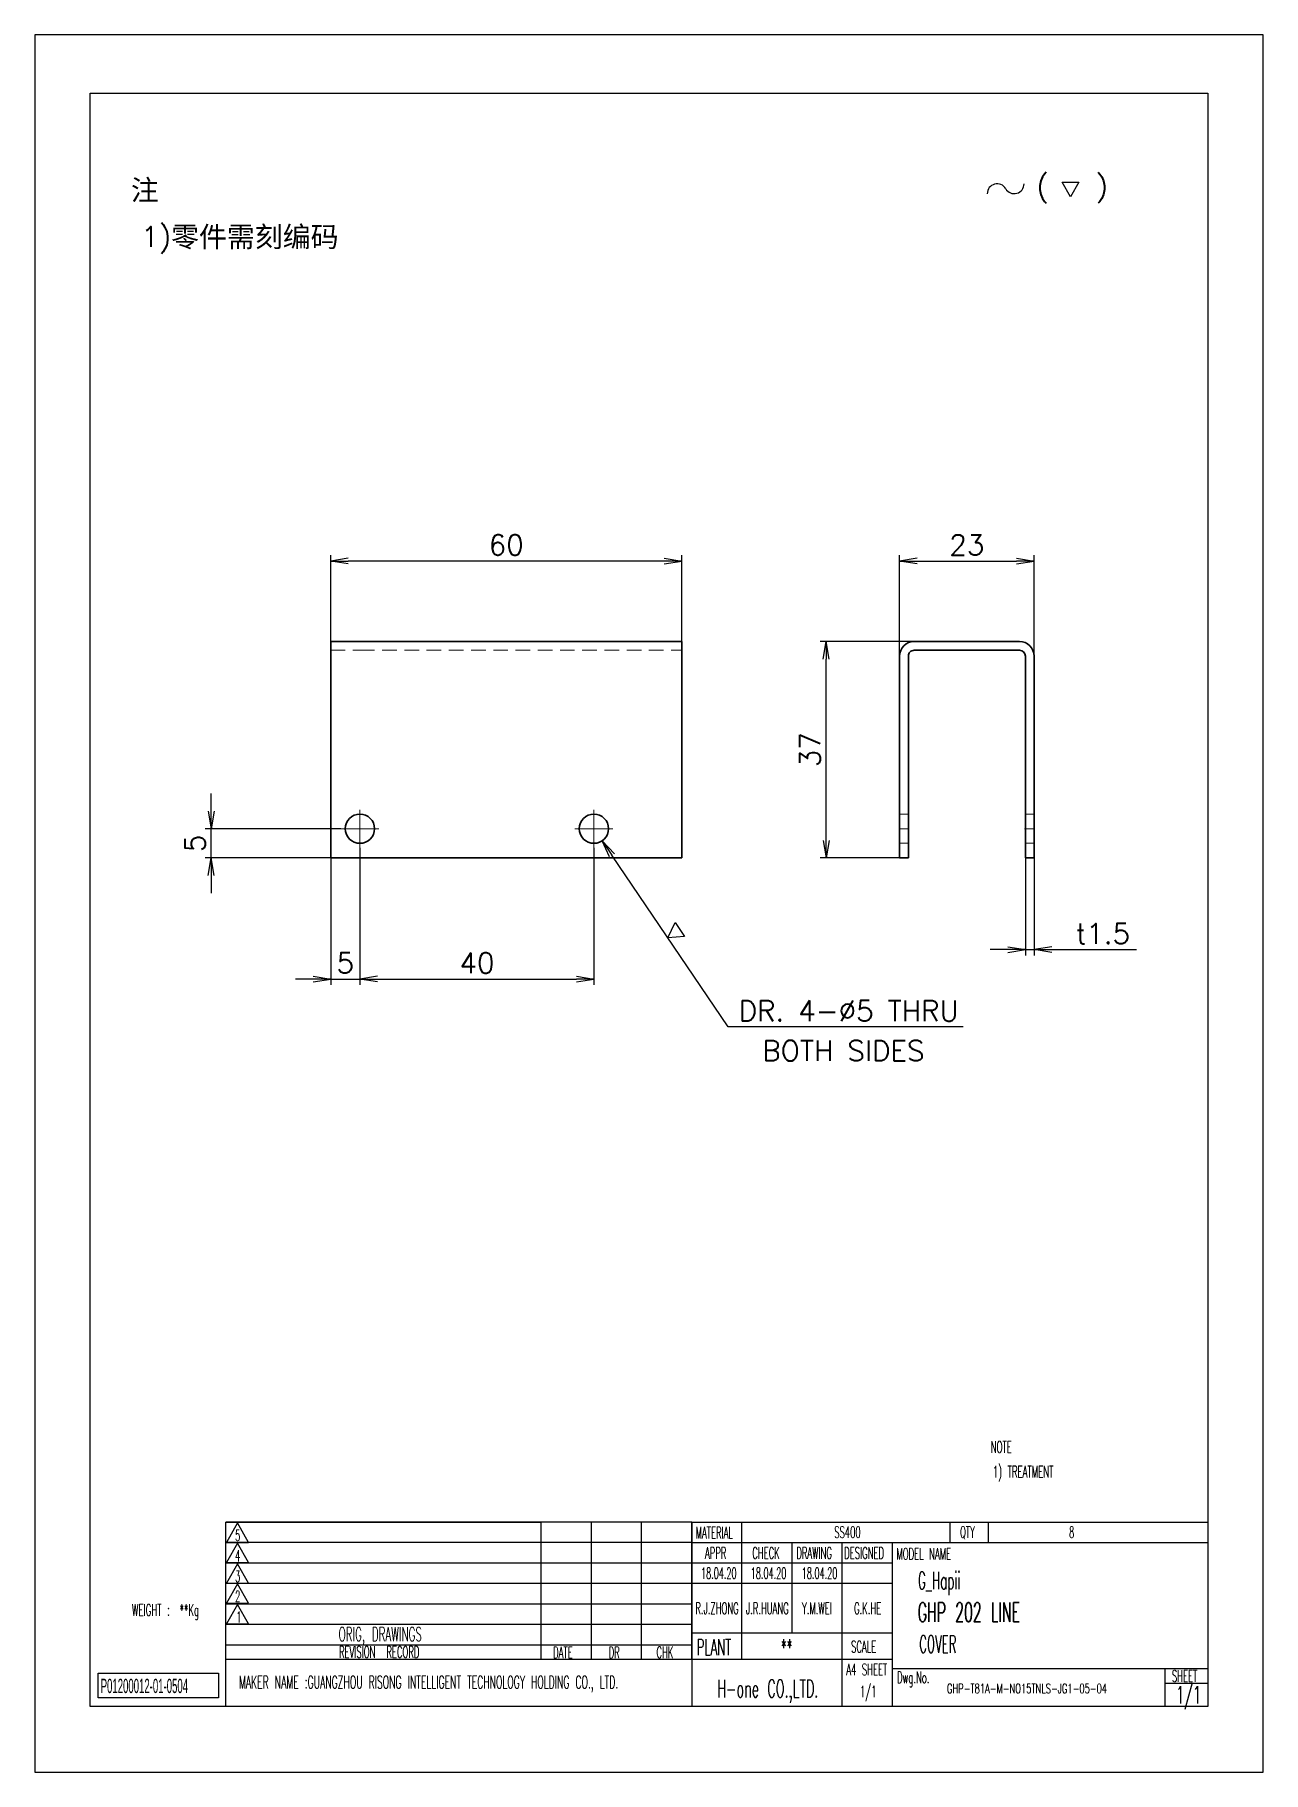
# Model space of a CAD drawing. Header units: millimetres. Extents: x 9439 to 18429, y 1498 to 3280.
# Drawn here: x 13031.9 to 13241.9, y 1498.1 to 1795.1 of the extents above; entities that cross this region are included whole.
import ezdxf
from ezdxf.enums import TextEntityAlignment as Align

# ---------------------------------------------------------------- set-up
doc = ezdxf.new("R2010")
doc.units = ezdxf.units.MM
doc.linetypes.add('CENTER-HOKUTO', pattern=[23, 20, -1, 1, -1])
doc.linetypes.add('HIDDEN-HOKUTO', pattern=[3.8, 2.5, -1.3])
doc.layers.add('AM_7', color=2, linetype='CENTER-HOKUTO', lineweight=30)
doc.layers.add('AM_HID', color=1, linetype='HIDDEN-HOKUTO', lineweight=25)
doc.layers.add('title_frame', color=7, linetype='Continuous')
doc.layers.add('word_dim', color=253, linetype='Continuous')
doc.styles.add('MX_NOTE_STANDARD', font='txt.shx', dxfattribs={"bigfont": 'bigfont.shx'})
doc.styles.get("Standard").update_dxf_attribs({"font": 'romans.shx', "bigfont": 'bigfont.shx'})
doc.dimstyles.new('RS1-1', dxfattribs={"dimtxt": 3.5, "dimasz": 3, "dimexe": 1, "dimexo": 0, "dimgap": 1, "dimtad": 3, "dimdsep": 46, "dimtxsty": 'Standard', "dimblk1": 'OPEN', "dimblk2": 'OPEN', "dimsah": 1, "dimcen": 0, "dimclrd": 256, "dimclre": 256, "dimclrt": 3, "dimazin": 2, "dimtfac": 1, "dimtmove": 0, "dimatfit": 3, "dimldrblk": 'OPEN', "dimfxl": 0, "dimtolj": 1, "dimtzin": 0, "dimarcsym": 0})

msp = doc.modelspace()

# ---------------------------------------------------------------- texts
at = {"ltscale": 2, "char_height": 3.5, "attachment_point": 1}
for s, insert, width in [('{\\fSimSun|b0|i0|c134|p2;\\C3;注}', (13048.309, 1770.328), 10.36469), ('{\\Fromans,bigfont|c134;\\C3;1)\\fSimSun|b0|i0|c134|p2;零件需刻编码}', (13050.069, 1762.342), 96.90613)]:
    msp.add_mtext(s, dxfattribs=dict(at, insert=insert, width=width))
at = {"linetype": 'Continuous', "insert": (13182.845, 1530.392), "char_height": 3, "width": 50.9, "attachment_point": 4}
msp.add_mtext('{\\W0.5;\\C3;G_Hapii }', dxfattribs=at)
at = {"color": 3, "linetype": 'Continuous', "insert": (13187.8, 1513.234), "char_height": 1.6, "width": 37.13137, "attachment_point": 1}
msp.add_mtext('{\\W0.65;GHP-T81A-M-NO15TNLS-JG1-05-04}', dxfattribs=at)
at = {"layer": 'title_frame', "color": 3, "style": 'MX_NOTE_STANDARD'}
for s, height, width, p in [('NOTE', 2, 0.5341, (13195.276, 1552.727)), ('NOTE', 1.96, 0.545, (13195.276, 1552.727)), ('NOTE', 1.96, 0.545, (13195.276, 1552.727)), ('1) TREATMENT', 2, 0.5341, (13195.665, 1548.503)), ('1) TREATMENT', 1.96, 0.545, (13195.665, 1548.503)), ('1) TREATMENT', 1.96, 0.545, (13195.665, 1548.503)), ('SS400', 1.9728, 0.5341, (13168.541, 1538.17)), ('8', 1.973, 0.5341, (13208.669, 1538.17)), ('18.04.20', 1.9, 0.5341, (13145.755, 1531.195)), ('18.04.20', 1.9, 0.5341, (13154.267, 1531.195)), ('18.04.20', 1.9, 0.5341, (13162.984, 1531.195)), ('WEIGHT : ', 2, 0.5341, (13048.505, 1524.859)), ('**Kg', 2, 0.5341, (13056.652, 1524.859)), ('GHP 202 LINE', 3.3, 0.5341, (13182.807, 1523.822)), ('**', 2.74, 0.5341, (13159.361, 1518.141)), ('COVER', 2.94, 0.5, (13183.055, 1518.558)), ('SHEET', 1.9728, 0.5341, (13226.258, 1513.583)), ('H-one CO.,LTD.', 3, 0.5341, (13148.524, 1510.921)), ('1/1', 1.9728, 0.5341, (13172.949, 1510.94)), ('1/1', 3, 0.5341, (13226.975, 1509.847))]:
    msp.add_text(s, height=height, dxfattribs=dict(at, width=width)).set_placement(p)
at = {"layer": 'title_frame', "color": 3, "style": 'MX_NOTE_STANDARD', "width": 0.5341}
for s, p in [('R.J.ZHONG', (13148.5, 1524.578)), ('J.R.HUANG', (13157.095, 1524.556)), ('Y.M.WEI', (13165.575, 1524.56)), ('G.K.HE', (13174.245, 1524.556))]:
    msp.add_text(s, height=1.9728, dxfattribs=at).set_placement(p, align=Align.BOTTOM_CENTER)
at = {"layer": 'title_frame', "color": 3, "insert": (13043.136, 1514.105), "char_height": 2.45, "width": 4.1107, "attachment_point": 1, "style": 'MX_NOTE_STANDARD'}
msp.add_mtext('{\\f3 of 9 Barcode|b0|i0|c0|p82;\\W0.5;P01200012-01-0504}', dxfattribs=at)
at = {"layer": 'word_dim', "color": 3, "linetype": 'Continuous', "ltscale": 2, "insert": (13156.218, 1623.208), "char_height": 3.5, "width": 51.96428, "attachment_point": 1}
msp.add_mtext('BOTH SIDES', dxfattribs=at)

# ---------------------------------------------------------------- blocks, each defined once
blk = doc.blocks.new('A$C0CE446BE')
at = {"layer": 'title_frame'}
for p, q in [((-167.83, 0), (-167.83, 31.5)), ((-167.83, 31.5), (-113.92, 31.5)), ((-88.2, 31.5), (-167.83, 31.5)), ((-165.84, 31.38), (-167.72, 28.05)), ((-163.97, 28.05), (-165.84, 31.38)), ((-113.92, 8), (-113.92, 31.5)), ((-105.35, 8), (-105.35, 31.5)), ((-105.35, 8), (-105.35, 31.5)), ((-96.78, 8), (-96.78, 31.5)), ((-96.78, 8), (-96.78, 31.5)), ((-88.2, 8), (-88.2, 31.5)), ((-88.2, 31.5), (-88.2, 0)), ((-88.2, 31.5), (-88.2, 0)), ((-88.2, 31.5), (0, 31.5)), ((-79.62, 8), (-79.62, 31.5)), ((-44.1, 31.5), (-44.1, 28)), ((-37.53, 31.5), (-37.53, 28)), ((-113.92, 28), (-167.83, 28)), ((-88.2, 28), (-167.83, 28)), ((-167.72, 28.05), (-163.97, 28.05)), ((-165.84, 27.9), (-167.72, 24.58)), ((-163.97, 24.58), (-165.84, 27.9)), ((-88.2, 28), (0, 28)), ((-71.05, 12.6), (-71.05, 28)), ((-62.47, 0), (-62.47, 28)), ((-53.9, 0), (-53.9, 28)), ((-113.92, 24.5), (-167.83, 24.5)), ((-88.2, 24.5), (-167.83, 24.5)), ((-167.72, 24.58), (-163.97, 24.58)), ((-165.84, 24.37), (-167.72, 21.05)), ((-163.97, 21.05), (-165.84, 24.37)), ((-53.9, 24.5), (-88.2, 24.5)), ((-113.92, 21), (-167.83, 21)), ((-88.2, 21), (-167.83, 21)), ((-167.72, 21.05), (-163.97, 21.05)), ((-165.84, 20.96), (-167.72, 17.63)), ((-163.97, 17.63), (-165.84, 20.96)), ((-53.9, 21), (-88.2, 21)), ((-113.92, 17.5), (-167.83, 17.5)), ((-88.2, 17.5), (-167.83, 17.5)), ((-167.72, 17.63), (-163.97, 17.63)), ((-165.84, 17.43), (-167.72, 14.1)), ((-163.97, 14.1), (-165.84, 17.43)), ((-113.92, 14), (-167.83, 14)), ((-88.2, 14), (-167.83, 14)), ((-167.72, 14.1), (-163.97, 14.1)), ((-88.2, 12.6), (-53.9, 12.6)), ((-113.92, 10.5), (-167.83, 10.5)), ((-88.2, 10.5), (-167.83, 10.5)), ((-88.2, 8), (-167.83, 8)), ((-53.9, 8), (-88.2, 8)), ((-53.9, 6.5), (0, 6.5)), ((-7.35, 6.5), (-7.35, 0)), ((-7.35, 4), (0, 4)), ((0, 0), (-167.83, 0))]:
    blk.add_line(p, q, dxfattribs=at)
at = {"layer": 'title_frame', "color": 3, "style": 'MX_NOTE_STANDARD', "width": 0.5341}
for s, height, p in [('5', 1.92, (-166.24, 28.28)), ('MATERIAL', 1.973, (-87.53, 28.71)), ('QTY', 1.973, (-42.33, 28.8)), ('APPR', 1.973, (-85.93, 25.24)), ('CHECK', 1.973, (-77.84, 25.24)), ('DRAWING', 1.973, (-70.32, 25.24)), ('DESIGNED', 1.973, (-62.13, 25.24)), ('MODEL NAME', 1.973, (-53.2, 25.09)), ('4', 1.92, (-166.24, 24.8)), ('3', 1.92, (-166.24, 21.27)), ('2', 1.92, (-166.24, 17.86)), ('1', 1.92, (-166.04, 14.33)), ('ORIG, DRAWINGS', 2.4112, (-148.55, 11.16)), ('REVISION  RECORD', 1.9728, (-148.5, 8.32)), ('DATE', 1.973, (-111.89, 8.24)), ('DR', 1.973, (-102.39, 8.23)), ('CHK', 1.973, (-94.22, 8.27)), ('SCALE', 1.973, (-60.95, 9.22)), ('A4 SHEET', 1.973, (-61.77, 5.32)), ('MAKER NAME :GUANGZHOU RISONG INTELLIGENT TECHNOLOGY HOLDING CO., LTD.', 2.16, (-165.6, 3.07))]:
    blk.add_text(s, height=height, dxfattribs=at).set_placement(p)
blk = doc.blocks.new('A$C4356167B')
at = {"layer": 'word_dim', "ltscale": 2}
blk.add_blockref('A$C0CE446BE', (0, 0), dxfattribs=at)
at = {"layer": 'title_frame', "color": 3, "style": 'MX_NOTE_STANDARD', "width": 0.5341}
for s, height, p in [('PLANT', 2.74, (-87.36, 8.77)), ('Dwg.No.', 1.973, (-53.11, 3.98))]:
    blk.add_text(s, height=height, dxfattribs=at).set_placement(p)
blk = doc.blocks.new('shiage0')
at = {"layer": 'word_dim', "color": 3, "linetype": 'Continuous'}
for centre, start, end in [((1.69, 0), 30, 180), ((4.61, 1.69), 210, 0)]:
    blk.add_arc(centre, 1.69, start, end, dxfattribs=at)
blk = doc.blocks.new('12')
at = {"layer": 'title_frame', "color": 3, "linetype": 'Continuous'}
blk.add_lwpolyline([(20.46, 3.03), (19.01, 5.53), (21.9, 5.53)], close=True, dxfattribs=at)
blk.add_blockref('shiage0', (6.23, 3.56), dxfattribs=at)
blk.add_text('(   )', height=3.5, dxfattribs=at).set_placement((14.64, 3.08))
blk = doc.blocks.new('_Open')
at = {"color": 0, "lineweight": -2}
for p, q in [((-1, 0.167), (0, 0)), ((-1, -0.167), (0, 0)), ((0, 0), (-1, 0))]:
    blk.add_line(p, q, dxfattribs=at)
blk = doc.blocks.new('*D46')
at = {"layer": 'DEFPOINTS', "color": 0, "linetype": 'Continuous', "ltscale": 2}
for p in [(13167.14, 1691.41), (13183.88, 1691.41), (13180.45, 1654.41)]:
    blk.add_point(p, dxfattribs=at)
at = {"layer": 'word_dim', "linetype": 'Continuous', "lineweight": -2, "ltscale": 2}
for p, q in [((13183.88, 1691.41), (13166.14, 1691.41)), ((13167.14, 1657.41), (13167.14, 1688.41)), ((13180.45, 1654.41), (13166.14, 1654.41))]:
    blk.add_line(p, q, dxfattribs=at)
at = {"layer": 'word_dim', "linetype": 'Continuous', "lineweight": -2, "ltscale": 2, "xscale": 3, "yscale": 3, "zscale": 3}
for p, rotation in [((13167.14, 1691.41), 90), ((13167.14, 1654.41), 270)]:
    blk.add_blockref('_Open', p, dxfattribs=dict(at, rotation=rotation))
at = {"layer": 'word_dim', "color": 3, "linetype": 'Continuous', "ltscale": 2, "insert": (13164.39, 1672.91), "char_height": 3.5, "attachment_point": 5, "rotation": 90}
blk.add_mtext('\\A1;37', dxfattribs=at)
blk = doc.blocks.new('*D47')
at = {"layer": 'DEFPOINTS', "color": 0, "linetype": 'Continuous', "ltscale": 2}
for p in [(13202.7, 1705.16), (13179.7, 1686.79), (13202.7, 1684.78)]:
    blk.add_point(p, dxfattribs=at)
at = {"layer": 'word_dim', "linetype": 'Continuous', "lineweight": -2, "ltscale": 2}
for p, q in [((13179.7, 1686.79), (13179.7, 1706.16)), ((13182.7, 1705.16), (13199.7, 1705.16)), ((13202.7, 1684.78), (13202.7, 1706.16))]:
    blk.add_line(p, q, dxfattribs=at)
at = {"layer": 'word_dim', "linetype": 'Continuous', "lineweight": -2, "ltscale": 2, "xscale": 3, "yscale": 3, "zscale": 3, "rotation": 180}
blk.add_blockref('_Open', (13179.7, 1705.16), dxfattribs=at)
at = {"layer": 'word_dim', "linetype": 'Continuous', "lineweight": -2, "ltscale": 2, "xscale": 3, "yscale": 3, "zscale": 3}
blk.add_blockref('_Open', (13202.7, 1705.16), dxfattribs=at)
at = {"layer": 'word_dim', "color": 3, "linetype": 'Continuous', "ltscale": 2, "insert": (13191.2, 1707.91), "char_height": 3.5, "attachment_point": 5}
blk.add_mtext('\\A1;23', dxfattribs=at)
blk = doc.blocks.new('*D48')
at = {"layer": 'DEFPOINTS', "color": 0, "linetype": 'Continuous', "ltscale": 2}
for p in [(13082.46, 1705.16), (13082.46, 1691.41), (13142.46, 1691.41)]:
    blk.add_point(p, dxfattribs=at)
at = {"layer": 'word_dim', "linetype": 'Continuous', "lineweight": -2, "ltscale": 2}
for p, q in [((13082.46, 1691.41), (13082.46, 1706.16)), ((13139.46, 1705.16), (13085.46, 1705.16)), ((13142.46, 1691.41), (13142.46, 1706.16))]:
    blk.add_line(p, q, dxfattribs=at)
at = {"layer": 'word_dim', "linetype": 'Continuous', "lineweight": -2, "ltscale": 2, "xscale": 3, "yscale": 3, "zscale": 3, "rotation": 180}
blk.add_blockref('_Open', (13082.46, 1705.16), dxfattribs=at)
at = {"layer": 'word_dim', "linetype": 'Continuous', "lineweight": -2, "ltscale": 2, "xscale": 3, "yscale": 3, "zscale": 3}
blk.add_blockref('_Open', (13142.46, 1705.16), dxfattribs=at)
at = {"layer": 'word_dim', "color": 3, "linetype": 'Continuous', "ltscale": 2, "insert": (13112.46, 1707.91), "char_height": 3.5, "attachment_point": 5}
blk.add_mtext('\\A1;60', dxfattribs=at)
blk = doc.blocks.new('*D49')
at = {"layer": 'DEFPOINTS', "color": 0, "linetype": 'Continuous', "ltscale": 2}
for p in [(13201.2, 1654.41), (13202.7, 1654.41), (13202.7, 1638.73)]:
    blk.add_point(p, dxfattribs=at)
at = {"layer": 'word_dim', "linetype": 'Continuous', "lineweight": -2, "ltscale": 2}
for p, q in [((13201.2, 1654.41), (13201.2, 1637.73)), ((13202.7, 1654.41), (13202.7, 1637.73)), ((13198.2, 1638.73), (13195.2, 1638.73)), ((13201.2, 1638.73), (13202.7, 1638.73)), ((13205.7, 1638.73), (13220.2, 1638.73))]:
    blk.add_line(p, q, dxfattribs=at)
at = {"layer": 'word_dim', "linetype": 'Continuous', "lineweight": -2, "ltscale": 2, "xscale": 3, "yscale": 3, "zscale": 3}
blk.add_blockref('_Open', (13201.2, 1638.73), dxfattribs=at)
at = {"layer": 'word_dim', "linetype": 'Continuous', "lineweight": -2, "ltscale": 2, "xscale": 3, "yscale": 3, "zscale": 3, "rotation": 180}
blk.add_blockref('_Open', (13202.7, 1638.73), dxfattribs=at)
at = {"layer": 'word_dim', "color": 3, "linetype": 'Continuous', "ltscale": 2, "insert": (13214.45, 1641.48), "char_height": 3.5, "attachment_point": 5}
blk.add_mtext('\\A1;t1.5', dxfattribs=at)
blk = doc.blocks.new('*D50')
at = {"layer": 'DEFPOINTS', "color": 0, "linetype": 'Continuous', "ltscale": 2}
for p in [(13062.02, 1659.41), (13084.21, 1659.41), (13082.46, 1654.41)]:
    blk.add_point(p, dxfattribs=at)
at = {"layer": 'word_dim', "linetype": 'Continuous', "lineweight": -2, "ltscale": 2}
for p, q in [((13062.02, 1662.41), (13062.02, 1665.41)), ((13084.21, 1659.41), (13061.02, 1659.41)), ((13062.02, 1654.41), (13062.02, 1659.41)), ((13082.46, 1654.41), (13061.02, 1654.41)), ((13062.02, 1651.41), (13062.02, 1648.41))]:
    blk.add_line(p, q, dxfattribs=at)
at = {"layer": 'word_dim', "linetype": 'Continuous', "lineweight": -2, "ltscale": 2, "xscale": 3, "yscale": 3, "zscale": 3}
for p, rotation in [((13062.02, 1659.41), 270), ((13062.02, 1654.41), 90)]:
    blk.add_blockref('_Open', p, dxfattribs=dict(at, rotation=rotation))
at = {"layer": 'word_dim', "color": 3, "linetype": 'Continuous', "ltscale": 2, "insert": (13059.27, 1656.91), "char_height": 3.5, "attachment_point": 5, "rotation": 90}
blk.add_mtext('\\A1;5', dxfattribs=at)
blk = doc.blocks.new('*D51')
at = {"layer": 'DEFPOINTS', "color": 0, "linetype": 'Continuous', "ltscale": 2}
for p in [(13082.46, 1654.41), (13087.46, 1656.16), (13087.46, 1633.71)]:
    blk.add_point(p, dxfattribs=at)
at = {"layer": 'word_dim', "linetype": 'Continuous', "lineweight": -2, "ltscale": 2}
for p, q in [((13082.46, 1654.41), (13082.46, 1632.71)), ((13087.46, 1656.16), (13087.46, 1632.71)), ((13079.46, 1633.71), (13076.46, 1633.71)), ((13082.46, 1633.71), (13087.46, 1633.71)), ((13090.46, 1633.71), (13093.46, 1633.71))]:
    blk.add_line(p, q, dxfattribs=at)
at = {"layer": 'word_dim', "linetype": 'Continuous', "lineweight": -2, "ltscale": 2, "xscale": 3, "yscale": 3, "zscale": 3}
blk.add_blockref('_Open', (13082.46, 1633.71), dxfattribs=at)
at = {"layer": 'word_dim', "linetype": 'Continuous', "lineweight": -2, "ltscale": 2, "xscale": 3, "yscale": 3, "zscale": 3, "rotation": 180}
blk.add_blockref('_Open', (13087.46, 1633.71), dxfattribs=at)
at = {"layer": 'word_dim', "color": 3, "linetype": 'Continuous', "ltscale": 2, "insert": (13084.96, 1636.46), "char_height": 3.5, "attachment_point": 5}
blk.add_mtext('\\A1;5', dxfattribs=at)
blk = doc.blocks.new('*D52')
at = {"layer": 'DEFPOINTS', "color": 0, "linetype": 'Continuous', "ltscale": 2}
for p in [(13087.46, 1656.16), (13127.46, 1656.16), (13127.46, 1633.71)]:
    blk.add_point(p, dxfattribs=at)
at = {"layer": 'word_dim', "linetype": 'Continuous', "lineweight": -2, "ltscale": 2}
for p, q in [((13087.46, 1656.16), (13087.46, 1632.71)), ((13127.46, 1656.16), (13127.46, 1632.71)), ((13090.46, 1633.71), (13124.46, 1633.71))]:
    blk.add_line(p, q, dxfattribs=at)
at = {"layer": 'word_dim', "linetype": 'Continuous', "lineweight": -2, "ltscale": 2, "xscale": 3, "yscale": 3, "zscale": 3, "rotation": 180}
blk.add_blockref('_Open', (13087.46, 1633.71), dxfattribs=at)
at = {"layer": 'word_dim', "linetype": 'Continuous', "lineweight": -2, "ltscale": 2, "xscale": 3, "yscale": 3, "zscale": 3}
blk.add_blockref('_Open', (13127.46, 1633.71), dxfattribs=at)
at = {"layer": 'word_dim', "color": 3, "linetype": 'Continuous', "ltscale": 2, "insert": (13107.46, 1636.46), "char_height": 3.5, "attachment_point": 5}
blk.add_mtext('\\A1;40', dxfattribs=at)
blk = doc.blocks.new('*D53')
at = {"layer": 'DEFPOINTS', "color": 0, "linetype": 'Continuous', "ltscale": 2}
for p in [(13126.06, 1661.48), (13128.86, 1657.34)]:
    blk.add_point(p, dxfattribs=at)
at = {"layer": 'word_dim', "linetype": 'Continuous', "lineweight": -2, "ltscale": 2}
for p, q in [((13150.4, 1625.52), (13130.54, 1654.86)), ((13190.6, 1625.52), (13150.4, 1625.52))]:
    blk.add_line(p, q, dxfattribs=at)
at = {"layer": 'word_dim', "linetype": 'Continuous', "lineweight": -2, "ltscale": 2, "xscale": 3, "yscale": 3, "zscale": 3, "rotation": 124.0949136091904}
blk.add_blockref('_Open', (13128.86, 1657.34), dxfattribs=at)
at = {"layer": 'word_dim', "color": 3, "linetype": 'Continuous', "ltscale": 2, "insert": (13171, 1628.27), "char_height": 3.5, "attachment_point": 5}
blk.add_mtext('\\A1;DR. 4-∅5 THRU', dxfattribs=at)
blk = doc.blocks.new('shiage1')
at = {"layer": 'word_dim', "color": 3, "linetype": 'Continuous'}
for p, q in [((0, 0), (-1.44, 2.5)), ((-1.44, 2.5), (1.44, 2.5)), ((1.44, 2.5), (0, 0))]:
    blk.add_line(p, q, dxfattribs=at)

# ---------------------------------------------------------------- dimensions: what is measured, and where the dimension line sits
at = {"layer": 'word_dim', "linetype": 'Continuous', "ltscale": 2}
for base, p1, p2, picture, middle in [((13082.459, 1705.16), (13142.459, 1691.41), (13082.459, 1691.41), '*D48', (13112.459, 1707.91)), ((13202.699, 1705.16), (13179.699, 1686.785), (13202.699, 1684.781), '*D47', (13191.199, 1707.91)), ((13087.459, 1633.711), (13082.459, 1654.41), (13087.459, 1656.16), '*D51', (13084.959, 1636.461)), ((13127.459, 1633.711), (13087.459, 1656.16), (13127.459, 1656.16), '*D52', (13107.459, 1636.461))]:
    dim = msp.add_linear_dim(base=base, p1=p1, p2=p2, dimstyle='RS1-1', dxfattribs=at)
    dim.commit()
    dim.dimension.update_dxf_attribs({"geometry": picture, "text_midpoint": middle})
for base, p1, p2, picture, middle in [((13167.139, 1691.41), (13180.449, 1654.41), (13183.879, 1691.41), '*D46', (13164.389, 1672.91)), ((13062.024, 1659.41), (13082.459, 1654.41), (13084.209, 1659.41), '*D50', (13059.274, 1656.91))]:
    dim = msp.add_linear_dim(base=base, p1=p1, p2=p2, angle=90, dimstyle='RS1-1', dxfattribs=at)
    dim.commit()
    dim.dimension.update_dxf_attribs({"geometry": picture, "text_midpoint": middle})
dim = msp.add_diameter_dim_2p(p1=(13126.058, 1661.481), p2=(13128.86, 1657.34), text='DR. 4-<> THRU', dimstyle='RS1-1', override={"dimtoh": 1, "dimtofl": 0}, dxfattribs=at)
dim.commit()
dim.dimension.update_dxf_attribs({"geometry": '*D53', "text_midpoint": (13171.001, 1625.519), "dimtype": 163})
dim = msp.add_linear_dim(base=(13202.699, 1638.729), p1=(13201.199, 1654.41), p2=(13202.699, 1654.41), text='t<>', dimstyle='RS1-1', dxfattribs=at)
dim.commit()
dim.dimension.update_dxf_attribs({"geometry": '*D49', "text_midpoint": (13214.449, 1641.479)})

# ---------------------------------------------------------------- linework, layer by layer
at = {"color": 7, "lineweight": 35, "ltscale": 0.0625}
for p, q in [((13082.459, 1688.91), (13082.459, 1691.41)), ((13142.459, 1688.91), (13142.459, 1691.41))]:
    msp.add_line(p, q, dxfattribs=at)
at = {"color": 7, "lineweight": 35, "ltscale": 0.125}
msp.add_line((13082.459, 1691.41), (13087.459, 1691.41), dxfattribs=at)
at = {"color": 7, "lineweight": 35}
for p, q in [((13087.459, 1691.41), (13142.459, 1691.41)), ((13082.459, 1688.91), (13082.459, 1654.41)), ((13142.459, 1688.91), (13142.459, 1654.41)), ((13179.699, 1688.91), (13179.699, 1654.41)), ((13181.199, 1654.41), (13181.199, 1688.91)), ((13201.199, 1688.91), (13201.199, 1654.41)), ((13202.699, 1654.41), (13202.699, 1688.91)), ((13142.459, 1654.41), (13082.459, 1654.41))]:
    msp.add_line(p, q, dxfattribs=at)
at = {"color": 7, "lineweight": 35, "ltscale": 0.45}
for p, q in [((13200.199, 1691.41), (13182.199, 1691.41)), ((13182.199, 1689.91), (13200.199, 1689.91))]:
    msp.add_line(p, q, dxfattribs=at)
at = {"color": 7, "lineweight": 35, "ltscale": 0.0375}
for p, q in [((13179.699, 1654.41), (13181.199, 1654.41)), ((13201.199, 1654.41), (13202.699, 1654.41))]:
    msp.add_line(p, q, dxfattribs=at)
at = {"color": 7, "lineweight": 35}
for centre in [(13087.459, 1659.41), (13127.459, 1659.41)]:
    msp.add_circle(centre, 2.5, dxfattribs=at)
for centre, radius, start, end in [((13182.199, 1688.91), 2.5, 90, 180.00001), ((13200.199, 1688.91), 2.5, 0, 90), ((13182.199, 1688.91), 1, 90, 180.00001), ((13200.199, 1688.91), 1, 0, 90)]:
    msp.add_arc(centre, radius, start, end, dxfattribs=at)
at = {"layer": 'AM_7', "color": 2, "lineweight": 13}
for p, q in [((13087.459, 1662.66), (13087.459, 1656.16)), ((13127.459, 1662.66), (13127.459, 1656.16)), ((13090.709, 1659.41), (13084.209, 1659.41)), ((13130.709, 1659.41), (13124.209, 1659.41)), ((13181.349, 1659.41), (13179.548, 1659.41)), ((13202.849, 1659.41), (13201.048, 1659.41))]:
    msp.add_line(p, q, dxfattribs=at)
at = {"layer": 'AM_HID', "color": 1, "lineweight": 13}
for p, q in [((13082.459, 1689.91), (13087.459, 1689.91)), ((13087.459, 1689.91), (13142.459, 1689.91)), ((13181.199, 1661.91), (13179.699, 1661.91)), ((13181.199, 1661.91), (13179.699, 1661.91)), ((13202.699, 1661.91), (13201.199, 1661.91)), ((13202.699, 1661.91), (13201.199, 1661.91)), ((13181.199, 1656.91), (13179.699, 1656.91)), ((13181.199, 1656.91), (13179.699, 1656.91)), ((13202.699, 1656.91), (13201.199, 1656.91)), ((13202.699, 1656.91), (13201.199, 1656.91))]:
    msp.add_line(p, q, dxfattribs=at)
at = {"layer": 'title_frame'}
for p, q in [((13041.368, 1785.121), (13232.368, 1785.121)), ((13041.368, 1509.371), (13041.368, 1785.121)), ((13046.368, 1785.121), (13232.368, 1785.121)), ((13232.368, 1785.121), (13232.368, 1509.371)), ((13144.168, 1540.871), (13144.168, 1537.371)), ((13042.722, 1515.061), (13063.25, 1515.061)), ((13042.722, 1510.861), (13042.722, 1515.061)), ((13063.25, 1515.061), (13063.25, 1510.861)), ((13232.368, 1509.371), (13041.368, 1509.371)), ((13063.25, 1510.861), (13042.722, 1510.861)), ((13232.368, 1509.371), (13178.468, 1509.371)), ((13232.368, 1509.371), (13178.468, 1509.371))]:
    msp.add_line(p, q, dxfattribs=at)
at = {"layer": 'title_frame', "color": 4}
msp.add_lwpolyline([(13031.868, 1498.121), (13241.868, 1498.121), (13241.868, 1795.121), (13031.868, 1795.121)], close=True, dxfattribs=at)

# ---------------------------------------------------------------- block references
at = {"layer": 'word_dim', "linetype": 'Continuous', "ltscale": 2}
msp.add_blockref('12', (13188.463, 1764.397), dxfattribs=at)
at = {"layer": 'word_dim', "color": 3, "linetype": 'Continuous', "ltscale": 2, "rotation": 304.0949136090981}
msp.add_blockref('shiage1', (13140.08, 1640.765), dxfattribs=at)
at = {"layer": 'word_dim', "ltscale": 2}
msp.add_blockref('A$C4356167B', (13232.368, 1509.371), dxfattribs=at)

msp.set_redraw_order([(e.dxf.handle, doc.entitydb.next_handle()) for e in msp.query("TEXT MTEXT ATTDEF DIMENSION ARC_DIMENSION")])  # texts and dimensions are drawn at this point

doc.saveas('drawing.dxf')
